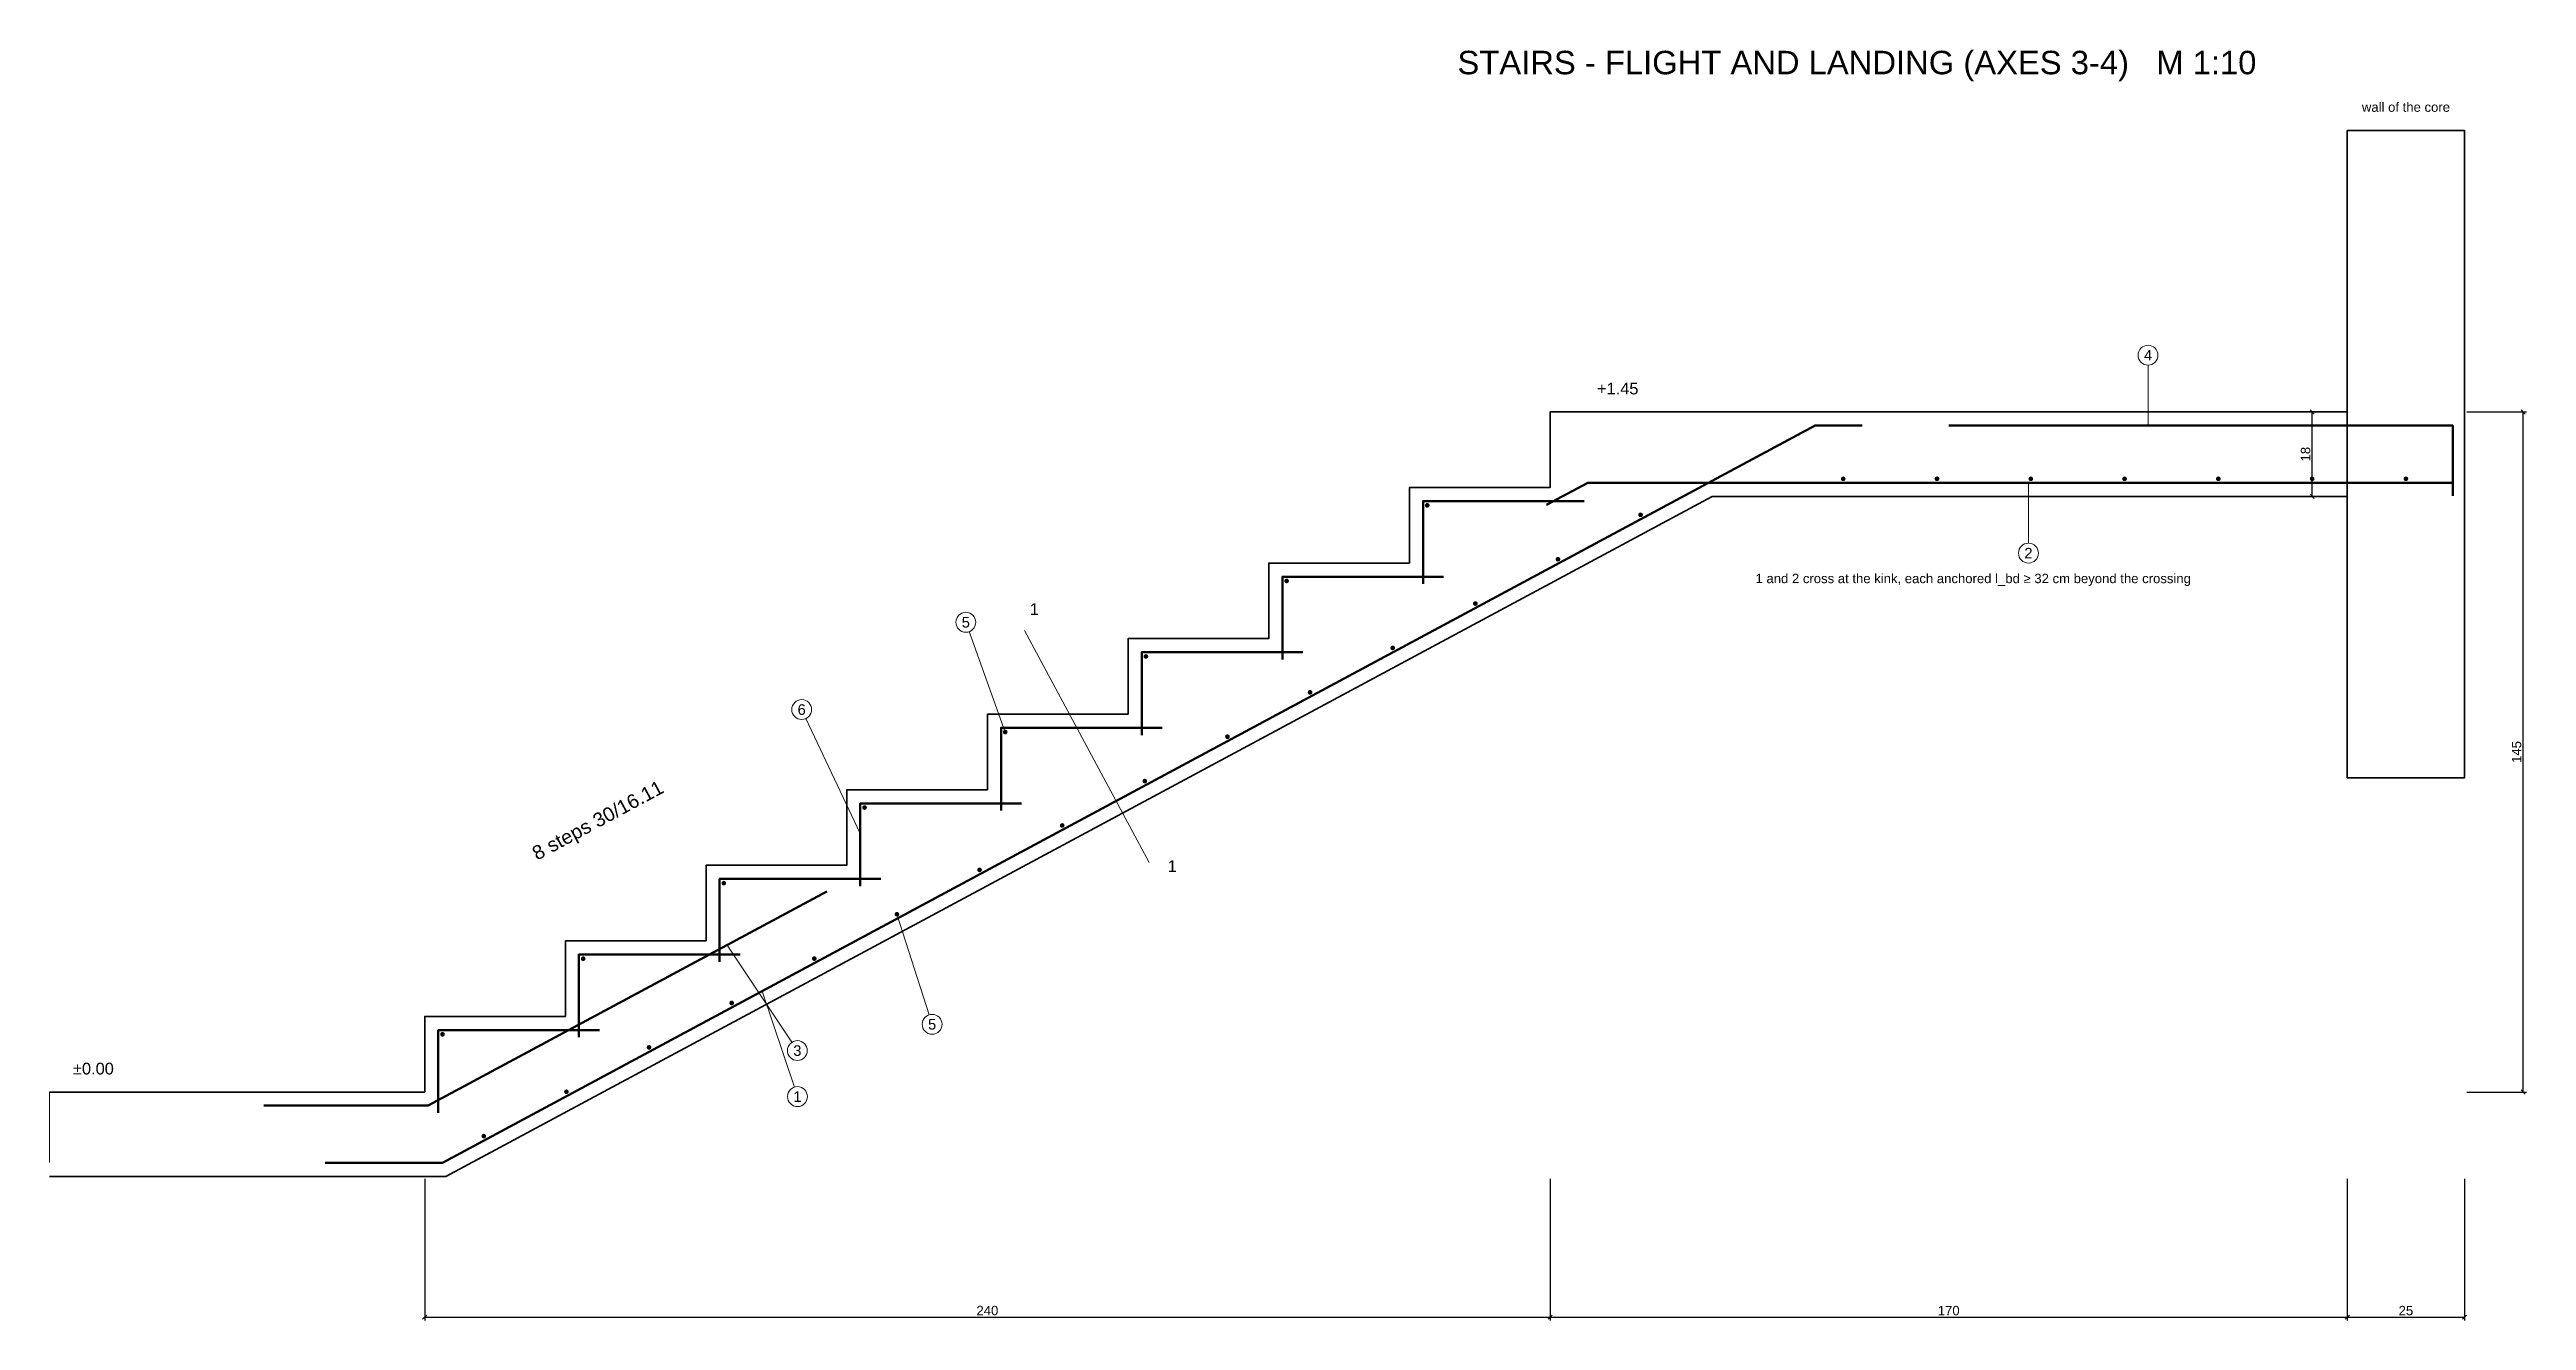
# Model space of a CAD drawing. Header units: millimetres. Extents: x -455 to 11942, y -2742 to 3320.
# Drawn here: x 9143 to 9671, y -1705 to -1435 of the extents above; entities that cross this region are included whole.
import ezdxf
from ezdxf.enums import TextEntityAlignment as Align

# ---------------------------------------------------------------- set-up
doc = ezdxf.new("R2010")
doc.units = ezdxf.units.MM
doc.linetypes.add('RC_AXIS', pattern=[82.5, 60, -10, 2.5, -10])
doc.linetypes.add('RC_DASHED', pattern=[21, 15, -6])
for name, color, linetype, lineweight in [('D-AXIS', 2, 'RC_AXIS', 13), ('D-BARS', 1, 'Continuous', 50), ('D-CONCRETE', 7, 'Continuous', 35), ('D-DIM', 3, 'Continuous', 18), ('D-HIDDEN', 8, 'RC_DASHED', 13), ('D-TEXT', 7, 'Continuous', 18)]:
    doc.layers.add(name, color=color, linetype=linetype, lineweight=lineweight)
doc.styles.add('RC_TEXT', font='arial.ttf')
doc.dimstyles.new('RC_D10', dxfattribs={"dimtxt": 2, "dimasz": 0.9, "dimexe": 0.7, "dimexo": 0.5, "dimgap": 0.4, "dimtad": 1, "dimdec": 1, "dimdsep": 46, "dimtxsty": 'RC_TEXT', "dimblk": 'OBLIQUE', "dimcen": 2.5, "dimclrd": 3, "dimclre": 3, "dimclrt": 3, "dimazin": 3, "dimtfac": 1, "dimtmove": 2, "dimatfit": 3})

msp = doc.modelspace()

# ---------------------------------------------------------------- texts
at = {"layer": 'D-TEXT', "style": 'RC_TEXT'}
for s, height, p in [('STAIRS - FLIGHT AND LANDING (AXES 3-4)   M 1:10', 5, (9528.32, -1437.27)), ('wall of the core', 2, (9645.39, -1446.77)), ('4', 2.25, (9590.39, -1499.67)), ('2', 2.25, (9564.89, -1541.87)), ('1', 2.5, (9352.89, -1553.82)), ('5', 2.25, (9338.29, -1556.61)), ('6', 2.25, (9303.29, -1575.22)), ('1', 2.5, (9382.31, -1608.61)), ('5', 2.25, (9331.1, -1642.32)), ('3', 2.25, (9302.37, -1647.93)), ('1', 2.25, (9302.39, -1657.74))]:
    msp.add_text(s, height=height, dxfattribs=at).set_placement(p, align=Align.MIDDLE_CENTER)
for s, p in [('+1.45', (9472.89, -1508.77)), ('±0.00', (9147.89, -1653.77))]:
    msp.add_text(s, height=2.5, dxfattribs=at).set_placement(p, align=Align.BOTTOM_LEFT)
msp.add_text('1 and 2 cross at the kink, each anchored l_bd ≥ 32 cm beyond the crossing', height=2, dxfattribs=at).set_placement((9506.69, -1547.27), align=Align.MIDDLE_LEFT)
msp.add_text('8 steps 30/16.11', height=3, rotation=28.2374, dxfattribs=at).set_placement((9259.79, -1598.8), align=Align.MIDDLE_CENTER)

# ---------------------------------------------------------------- blocks, each defined once
blk = doc.blocks.new('_Oblique')
at = {"color": 0, "linetype": 'ByBlock', "lineweight": -2}
blk.add_line((-0.5, -0.5), (0.5, 0.5), dxfattribs=at)

# ---------------------------------------------------------------- dimensions: what is measured, and where the dimension line sits
at = {"layer": 'D-DIM'}
for base, p1, p2 in [((9625.39, -1529.77), (9632.89, -1529.77), (9632.89, -1511.77)), ((9670.39, -1656.77), (9657.89, -1656.77), (9657.89, -1511.77))]:
    msp.add_linear_dim(base=base, p1=p1, p2=p2, angle=90, dimstyle='RC_D10', dxfattribs=at).render()
for base, p1, p2 in [((9222.89, -1704.77), (9222.89, -1674.77), (9462.89, -1674.77)), ((9462.89, -1704.77), (9462.89, -1674.77), (9632.89, -1674.77)), ((9632.89, -1704.77), (9632.89, -1674.77), (9657.89, -1674.77))]:
    msp.add_linear_dim(base=base, p1=p1, p2=p2, dimstyle='RC_D10', dxfattribs=at).render()

# ---------------------------------------------------------------- hatches: boundary and pattern name
at = {"layer": 'D-BARS'}
h = msp.add_hatch(color=7, dxfattribs=at)
h.dxf.hatch_style = 1
edge = h.paths.add_edge_path()
edge.add_arc((9525.39, -1526.02), 0.5, 0, 360)
h = msp.add_hatch(color=7, dxfattribs=at)
h.dxf.hatch_style = 1
edge = h.paths.add_edge_path()
edge.add_arc((9545.39, -1526.02), 0.5, 0, 360)
h = msp.add_hatch(color=7, dxfattribs=at)
h.dxf.hatch_style = 1
edge = h.paths.add_edge_path()
edge.add_arc((9565.39, -1526.02), 0.5, 0, 360)
h = msp.add_hatch(color=7, dxfattribs=at)
h.dxf.hatch_style = 1
edge = h.paths.add_edge_path()
edge.add_arc((9585.39, -1526.02), 0.5, 0, 360)
h = msp.add_hatch(color=7, dxfattribs=at)
h.dxf.hatch_style = 1
edge = h.paths.add_edge_path()
edge.add_arc((9605.39, -1526.02), 0.5, 0, 360)
h = msp.add_hatch(color=7, dxfattribs=at)
h.dxf.hatch_style = 1
edge = h.paths.add_edge_path()
edge.add_arc((9625.39, -1526.02), 0.5, 0, 360)
h = msp.add_hatch(color=7, dxfattribs=at)
h.dxf.hatch_style = 1
edge = h.paths.add_edge_path()
edge.add_arc((9645.39, -1526.02), 0.5, 0, 360)
h = msp.add_hatch(color=7, dxfattribs=at)
h.dxf.hatch_style = 1
edge = h.paths.add_edge_path()
edge.add_arc((9436.69, -1531.68), 0.5, 0, 360)
h = msp.add_hatch(color=7, dxfattribs=at)
h.dxf.hatch_style = 1
edge = h.paths.add_edge_path()
edge.add_arc((9482.18, -1533.7), 0.5, 0, 360)
h = msp.add_hatch(color=7, dxfattribs=at)
h.dxf.hatch_style = 1
edge = h.paths.add_edge_path()
edge.add_arc((9406.69, -1547.79), 0.5, 0, 360)
h = msp.add_hatch(color=7, dxfattribs=at)
h.dxf.hatch_style = 1
edge = h.paths.add_edge_path()
edge.add_arc((9464.56, -1543.16), 0.5, 0, 360)
h = msp.add_hatch(color=7, dxfattribs=at)
h.dxf.hatch_style = 1
edge = h.paths.add_edge_path()
edge.add_arc((9446.94, -1552.62), 0.5, 0, 360)
h = msp.add_hatch(color=7, dxfattribs=at)
h.dxf.hatch_style = 1
edge = h.paths.add_edge_path()
edge.add_arc((9376.69, -1563.9), 0.5, 0, 360)
h = msp.add_hatch(color=7, dxfattribs=at)
h.dxf.hatch_style = 1
edge = h.paths.add_edge_path()
edge.add_arc((9429.32, -1562.08), 0.5, 0, 360)
h = msp.add_hatch(color=7, dxfattribs=at)
h.dxf.hatch_style = 1
edge = h.paths.add_edge_path()
edge.add_arc((9411.7, -1571.55), 0.5, 0, 360)
h = msp.add_hatch(color=7, dxfattribs=at)
h.dxf.hatch_style = 1
edge = h.paths.add_edge_path()
edge.add_arc((9346.69, -1580.01), 0.5, 0, 360)
h = msp.add_hatch(color=7, dxfattribs=at)
h.dxf.hatch_style = 1
edge = h.paths.add_edge_path()
edge.add_arc((9394.08, -1581.01), 0.5, 0, 360)
h = msp.add_hatch(color=7, dxfattribs=at)
h.dxf.hatch_style = 1
edge = h.paths.add_edge_path()
edge.add_arc((9376.46, -1590.47), 0.5, 0, 360)
h = msp.add_hatch(color=7, dxfattribs=at)
h.dxf.hatch_style = 1
edge = h.paths.add_edge_path()
edge.add_arc((9316.69, -1596.12), 0.5, 0, 360)
h = msp.add_hatch(color=7, dxfattribs=at)
h.dxf.hatch_style = 1
edge = h.paths.add_edge_path()
edge.add_arc((9358.84, -1599.93), 0.5, 0, 360)
h = msp.add_hatch(color=7, dxfattribs=at)
h.dxf.hatch_style = 1
edge = h.paths.add_edge_path()
edge.add_arc((9341.22, -1609.4), 0.5, 0, 360)
h = msp.add_hatch(color=7, dxfattribs=at)
h.dxf.hatch_style = 1
edge = h.paths.add_edge_path()
edge.add_arc((9286.69, -1612.23), 0.5, 0, 360)
h = msp.add_hatch(color=7, dxfattribs=at)
h.dxf.hatch_style = 1
edge = h.paths.add_edge_path()
edge.add_arc((9323.6, -1618.86), 0.5, 0, 360)
h = msp.add_hatch(color=7, dxfattribs=at)
h.dxf.hatch_style = 1
edge = h.paths.add_edge_path()
edge.add_arc((9256.69, -1628.34), 0.5, 0, 360)
h = msp.add_hatch(color=7, dxfattribs=at)
h.dxf.hatch_style = 1
edge = h.paths.add_edge_path()
edge.add_arc((9305.98, -1628.32), 0.5, 0, 360)
h = msp.add_hatch(color=7, dxfattribs=at)
h.dxf.hatch_style = 1
edge = h.paths.add_edge_path()
edge.add_arc((9288.36, -1637.78), 0.5, 0, 360)
h = msp.add_hatch(color=7, dxfattribs=at)
h.dxf.hatch_style = 1
edge = h.paths.add_edge_path()
edge.add_arc((9226.69, -1644.46), 0.5, 0, 360)
h = msp.add_hatch(color=7, dxfattribs=at)
h.dxf.hatch_style = 1
edge = h.paths.add_edge_path()
edge.add_arc((9270.74, -1647.25), 0.5, 0, 360)
h = msp.add_hatch(color=7, dxfattribs=at)
h.dxf.hatch_style = 1
edge = h.paths.add_edge_path()
edge.add_arc((9253.12, -1656.71), 0.5, 0, 360)
h = msp.add_hatch(color=7, dxfattribs=at)
h.dxf.hatch_style = 1
edge = h.paths.add_edge_path()
edge.add_arc((9235.5, -1666.17), 0.5, 0, 360)

# ---------------------------------------------------------------- linework, layer by layer
at = {"layer": 'D-AXIS'}
msp.add_line((9377.37, -1607.86), (9350.78, -1558.35), dxfattribs=at)
at = {"layer": 'D-BARS'}
for points in [[(9201.69, -1671.87), (9226.69, -1671.87), (9519.41, -1514.67), (9529.41, -1514.67)], [(9655.39, -1529.67), (9655.39, -1514.67), (9547.89, -1514.67)], [(9435.79, -1548.43), (9435.79, -1530.78), (9470.17, -1530.78)], [(9655.39, -1526.87), (9470.9, -1526.87), (9462.09, -1531.6)], [(9405.79, -1564.54), (9405.79, -1546.89), (9440.17, -1546.89)], [(9375.79, -1580.65), (9375.79, -1563), (9410.17, -1563)], [(9345.79, -1596.76), (9345.79, -1579.11), (9380.17, -1579.11)], [(9315.79, -1612.88), (9315.79, -1595.22), (9350.17, -1595.22)], [(9188.62, -1659.67), (9223.62, -1659.67), (9308.62, -1614.02)], [(9285.79, -1628.99), (9285.79, -1611.33), (9320.17, -1611.33)], [(9255.79, -1645.1), (9255.79, -1627.44), (9290.17, -1627.44)], [(9225.79, -1661.21), (9225.79, -1643.56), (9260.17, -1643.56)]]:
    msp.add_lwpolyline(points, dxfattribs=at)
at = {"layer": 'D-CONCRETE'}
msp.add_lwpolyline([(9632.89, -1589.77), (9657.89, -1589.77), (9657.89, -1451.77), (9632.89, -1451.77)], close=True, dxfattribs=at)
for points in [[(9142.89, -1656.77), (9222.89, -1656.77), (9222.89, -1640.66), (9252.89, -1640.66), (9252.89, -1624.54), (9282.89, -1624.54), (9282.89, -1608.43), (9312.89, -1608.43), (9312.89, -1592.32), (9342.89, -1592.32), (9342.89, -1576.21), (9372.89, -1576.21), (9372.89, -1560.1), (9402.89, -1560.1), (9402.89, -1543.99), (9432.89, -1543.99), (9432.89, -1527.88), (9462.89, -1527.88), (9462.89, -1511.77), (9632.89, -1511.77)], [(9142.89, -1674.77), (9227.42, -1674.77), (9497.42, -1529.77), (9632.89, -1529.77)]]:
    msp.add_lwpolyline(points, dxfattribs=at)
at = {"layer": 'D-HIDDEN'}
for p, q in [((9632.89, -1451.77), (9657.89, -1451.77)), ((9142.89, -1656.77), (9142.89, -1674.77))]:
    msp.add_line(p, q, dxfattribs=at)
at = {"layer": 'D-TEXT'}
for p, q in [((9590.39, -1501.79), (9590.39, -1514.67)), ((9564.89, -1539.74), (9564.89, -1526.87)), ((9339.01, -1558.61), (9346.69, -1580.01)), ((9350.78, -1558.35), (9350.78, -1558.35)), ((9304.2, -1577.14), (9315.79, -1601.67)), ((9377.37, -1607.86), (9377.37, -1607.86)), ((9330.45, -1640.3), (9323.6, -1618.82)), ((9301.19, -1646.16), (9287.37, -1625.43)), ((9301.72, -1655.72), (9294.89, -1635.24))]:
    msp.add_line(p, q, dxfattribs=at)
for centre in [(9590.39, -1499.67), (9564.89, -1541.87), (9338.29, -1556.61), (9303.29, -1575.22), (9331.1, -1642.32), (9302.37, -1647.93), (9302.39, -1657.74)]:
    msp.add_circle(centre, 2.12, dxfattribs=at)

msp.set_redraw_order([(e.dxf.handle, doc.entitydb.next_handle()) for e in msp.query("TEXT MTEXT ATTDEF DIMENSION ARC_DIMENSION")])  # texts and dimensions are drawn at this point

doc.saveas('drawing.dxf')
